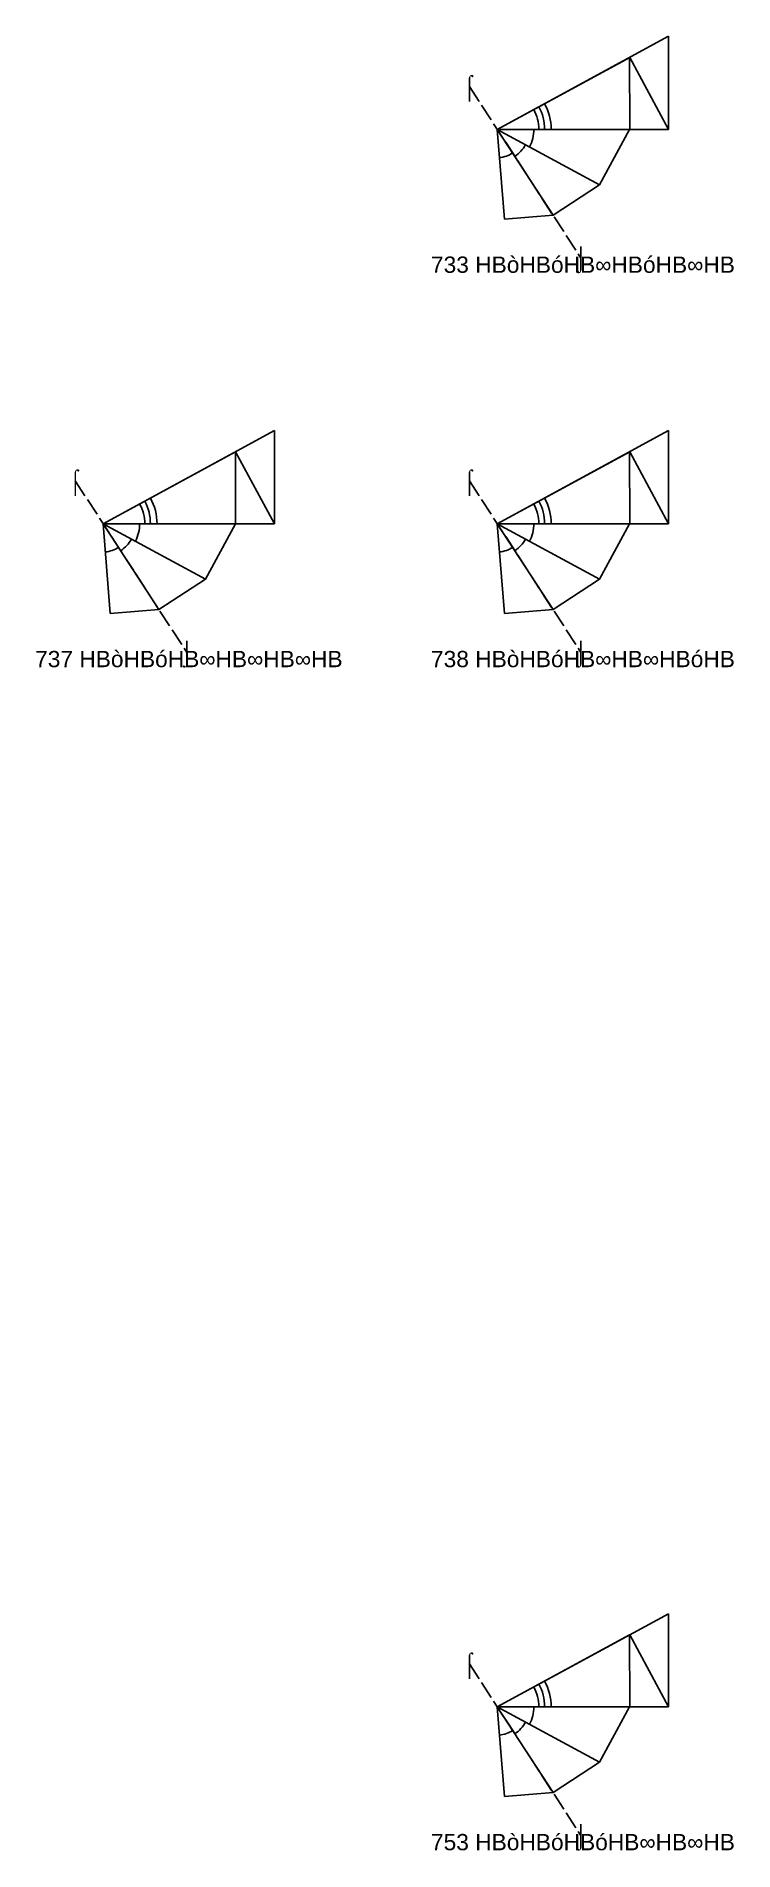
# Model space of a CAD drawing. Header units: millimetres. Extents: x 122552 to 1654769, y -10280102 to 62068.
# Drawn here: x 970142 to 1017303, y -7042492 to -6919884 of the extents above; entities that cross this region are included whole.
import ezdxf
from ezdxf.enums import TextEntityAlignment as Align

# ---------------------------------------------------------------- set-up
doc = ezdxf.new("R2010")
doc.units = ezdxf.units.MM
doc.linetypes.add('ACAD_ISO02W100', pattern=[15, 12, -3])
for name, color, linetype in [('BASE', 170, 'Continuous'), ('HYPOTENUSE', 20, 'Continuous'), ('PERPENDICULAR', 90, 'Continuous'), ('Standard', 7, 'Continuous')]:
    doc.layers.add(name, color=color, linetype=linetype)
doc.styles.add('Arial', font='arial_0.ttf')

msp = doc.modelspace()

# ---------------------------------------------------------------- texts
at = {"style": 'Arial'}
for s, p in [('⌠', (999430, -6923273)), ('733 HBòHBóHB∞HBóHB∞HB', (1007108, -6935317)), ('⌡', (1006967, -6934868)), ('⌠', (972782, -6949922)), ('⌠', (999430, -6949922)), ('737 HBòHBóHB∞HB∞HB∞HB', (980460, -6961966)), ('⌡', (980318, -6961517)), ('738 HBòHBóHB∞HB∞HBóHB', (1007108, -6961966)), ('⌡', (1006967, -6961517)), ('⌠', (999430, -7029868)), ('753 HBòHBóHBóHB∞HB∞HB', (1007108, -7041912)), ('⌡', (1006967, -7041463))]:
    msp.add_text(s, height=1100, dxfattribs=at).set_placement(p, align=Align.MIDDLE_CENTER)

# ---------------------------------------------------------------- blocks, each defined once
blk = doc.blocks.new('fundamental_block_GT')
at = {"color": 4}
blk.add_arc((0.1, -2.3), 276.6, 359.9799, 28.42535, dxfattribs=at)
at = {"layer": 'BASE'}
blk.add_line((0, 0), (878.9, -7.5), dxfattribs=at)
at = {"layer": 'HYPOTENUSE'}
blk.add_line((882.9, 469.5), (0, 0), dxfattribs=at)
at = {"layer": 'PERPENDICULAR'}
blk.add_line((878.9, -7.5), (882.9, 469.5), dxfattribs=at)

# ---------------------------------------------------------------- linework, layer by layer
at = {"linetype": 'ACAD_ISO02W100', "ltscale": 100}
for p, q in [((999430, -6923273), (1006967, -6934868)), ((972782, -6949922), (980318, -6961517)), ((999430, -6949922), (1006967, -6961517)), ((999430, -7029868), (1006967, -7041463))]:
    msp.add_line(p, q, dxfattribs=at)

# ---------------------------------------------------------------- block references
for p, xscale, yscale, zscale, rotation in [((1001315, -6926172), -11.58735412275403, 11.58735412275403, 11.58735412275403, 207.9999999999996), ((1001315, -6926172), 10.18429076373601, 10.18429076373601, 10.18429076373601, 0.4883327617926961), ((1001315, -6926172), 8.951118371073443, 8.951118371073443, 8.951118371073443, 332.0000000000003), ((1001315, -6926172), 7.86726557123363, 7.86726557123363, 7.86726557123363, 303.5116672382145), ((1001315, -6926172), 6.914651890687899, 6.914651890687899, 6.914651890687899, 275.0233344764147), ((974666, -6952821), -11.58735412275403, 11.58735412275403, 11.58735412275403, 207.9999999999996), ((974666, -6952821), 10.18429076373601, 10.18429076373601, 10.18429076373601, 0.4883327617926961), ((1001315, -6952821), -11.58735412275403, 11.58735412275403, 11.58735412275403, 207.9999999999996), ((1001315, -6952821), 10.18429076373601, 10.18429076373601, 10.18429076373601, 0.4883327617926961), ((974666, -6952821), 8.951118371073443, 8.951118371073443, 8.951118371073443, 332.0000000000003), ((1001315, -6952821), 8.951118371073443, 8.951118371073443, 8.951118371073443, 332.0000000000003), ((974666, -6952821), 7.86726557123363, 7.86726557123363, 7.86726557123363, 303.5116672382145), ((1001315, -6952821), 7.86726557123363, 7.86726557123363, 7.86726557123363, 303.5116672382145), ((974666, -6952821), 6.914651890687899, 6.914651890687899, 6.914651890687899, 275.0233344764147), ((1001315, -6952821), 6.914651890687899, 6.914651890687899, 6.914651890687899, 275.0233344764147), ((1001315, -7032767), -11.58735412275403, 11.58735412275403, 11.58735412275403, 207.9999999999996), ((1001315, -7032767), 10.18429076373601, 10.18429076373601, 10.18429076373601, 0.4883327617926961), ((1001315, -7032767), 8.951118371073443, 8.951118371073443, 8.951118371073443, 332.0000000000003), ((1001315, -7032767), 7.86726557123363, 7.86726557123363, 7.86726557123363, 303.5116672382145), ((1001315, -7032767), 6.914651890687899, 6.914651890687899, 6.914651890687899, 275.0233344764147)]:
    msp.add_blockref('fundamental_block_GT', p, dxfattribs=dict(xscale=xscale, yscale=yscale, zscale=zscale, rotation=rotation))
at = {"layer": 'Standard', "xscale": 13.18371388650824, "yscale": 13.18371388650824, "zscale": 13.18371388650824, "rotation": 0.4883327617913192}
for p in [(1001315, -6926172), (974666, -6952821), (1001315, -6952821), (1001315, -7032767)]:
    msp.add_blockref('fundamental_block_GT', p, dxfattribs=at)

msp.set_redraw_order([(e.dxf.handle, doc.entitydb.next_handle()) for e in msp.query("TEXT MTEXT ATTDEF DIMENSION ARC_DIMENSION")])  # texts and dimensions are drawn at this point

doc.saveas('drawing.dxf')
